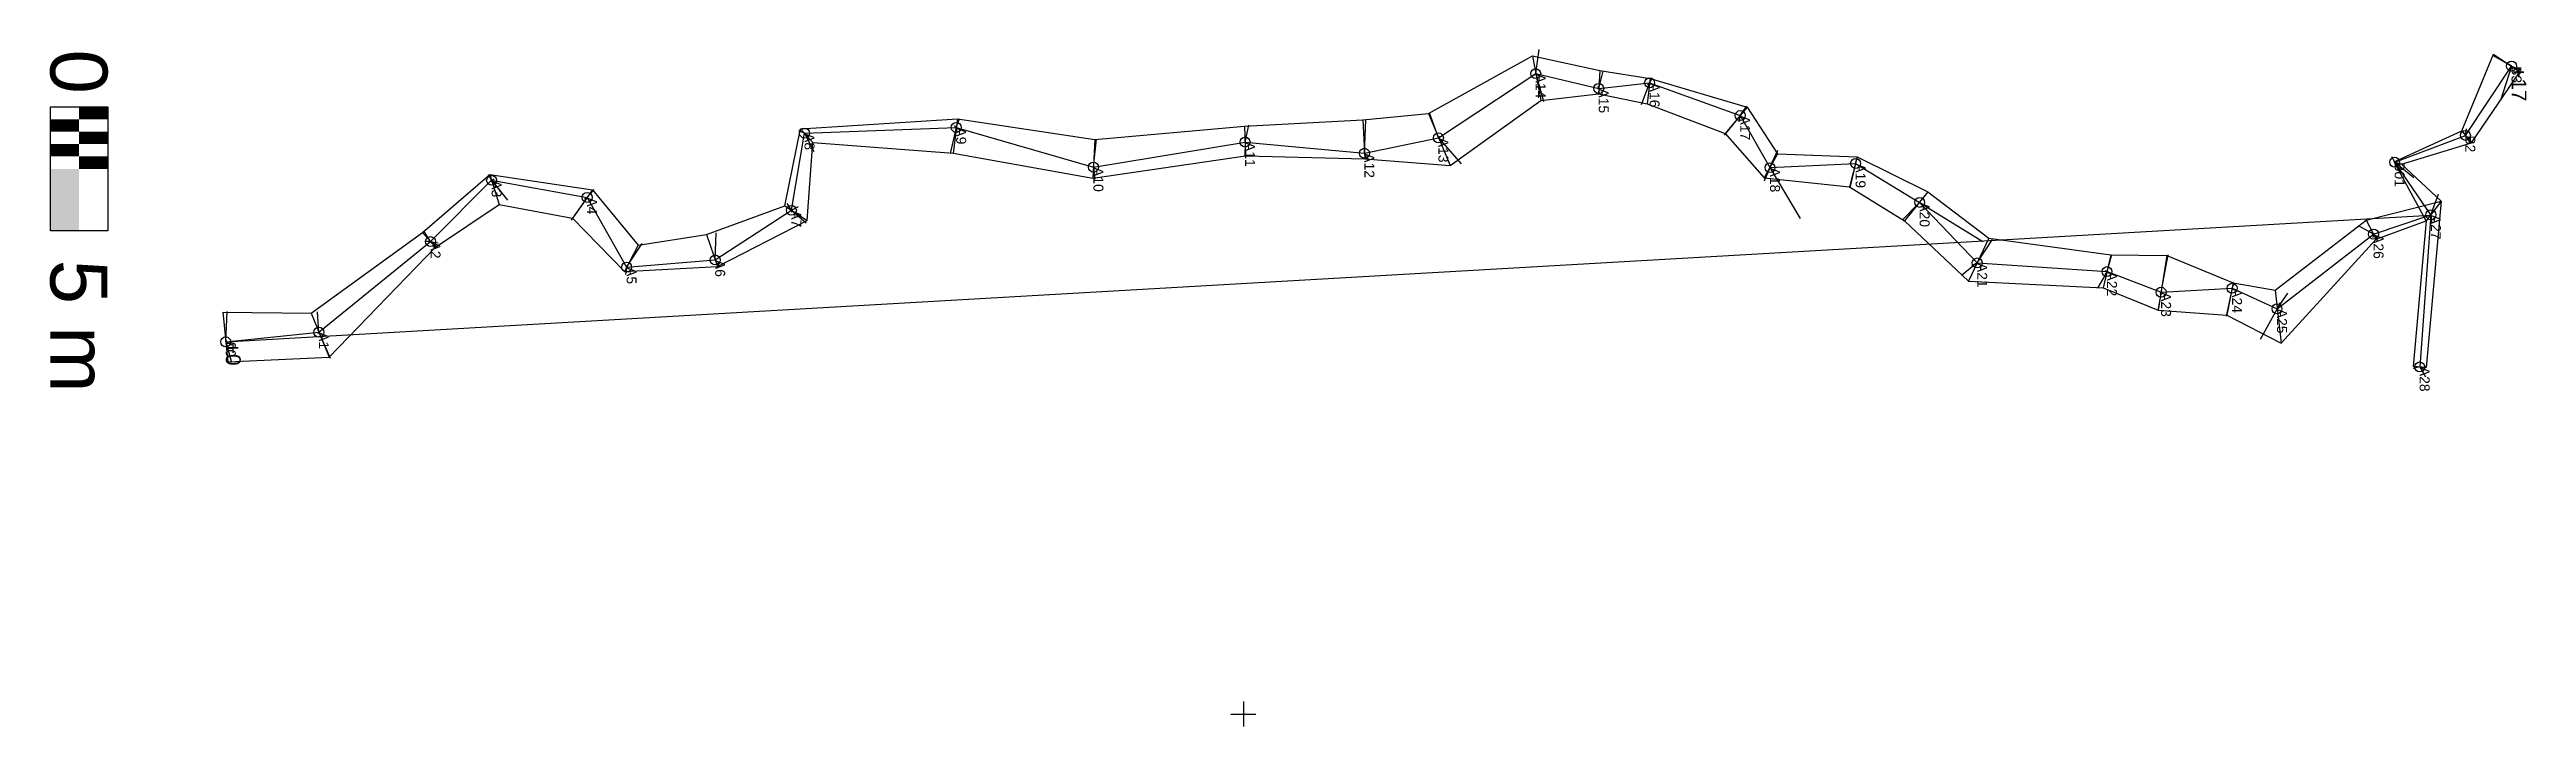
# Model space of a CAD drawing. Header units: inches. Extents: x 3 to 499, y -29 to 111.
# Drawn here: x 14.9 to 114.7, y -29.2 to -2 of the extents above; entities that cross this region are included whole.
import ezdxf

# ---------------------------------------------------------------- set-up
doc = ezdxf.new("R2010")
doc.units = ezdxf.units.IN
doc.header["$MEASUREMENT"] = 0
for name, color, linetype in [('CHEMINEMENTS', 1, 'Continuous'), ('CONTOURS_LARGEURS', 3, 'Continuous'), ('ECHELLE', 7, 'Continuous'), ('LARGEURS', 4, 'Continuous'), ('Points', 162, 'Continuous'), ('PROFONDEURS', 2, 'Continuous'), ('QUADRILLAGE', 9, 'Continuous'), ('RADIALES', 9, 'Continuous'), ('STATIONS', 7, 'Continuous')]:
    doc.layers.add(name, color=color, linetype=linetype)
doc.styles.get("Standard").update_dxf_attribs({"font": 'arial.ttf'})

msp = doc.modelspace()

# ---------------------------------------------------------------- texts
at = {"layer": 'ECHELLE'}
for s, p in [('0', (14.944, -1.95)), ('5 m', (14.944, -10.42))]:
    msp.add_text(s, height=2.3, rotation=270, dxfattribs=at).set_placement(p)
at = {"layer": 'PROFONDEURS'}
for s, p in [('+17', (114.114, -2.62)), ('+0', (22.014, -13.73))]:
    msp.add_text(s, height=0.6, rotation=270, dxfattribs=at).set_placement(p)
at = {"layer": 'STATIONS'}
for s, p in [('A14', (74.794, -2.92)), ('B3', (114.114, -2.62)), ('A15', (77.334, -3.52)), ('A16', (79.384, -3.29)), ('A17', (83.034, -4.61)), ('A8', (45.334, -5.32)), ('A9', (51.444, -5.09)), ('A11', (63.084, -5.68)), ('A13', (70.874, -5.51)), ('B2', (112.254, -5.41)), ('A10', (56.974, -6.69)), ('A12', (67.894, -6.13)), ('A18', (84.234, -6.71)), ('A19', (87.684, -6.54)), ('B01', (109.404, -6.49)), ('A3', (32.724, -7.22)), ('A4', (36.574, -7.91)), ('A7', (44.804, -8.43)), ('A20', (90.264, -8.11)), ('A27', (110.864, -8.61)), ('A2', (30.264, -9.69)), ('A26', (108.554, -9.39)), ('A5', (38.164, -10.72)), ('A6', (41.734, -10.43)), ('A21', (92.584, -10.55)), ('A22', (97.814, -10.9)), ('A23', (99.994, -11.73)), ('A24', (102.854, -11.57)), ('A25', (104.664, -12.4)), ('00', (22.014, -13.73)), ('A1', (25.764, -13.34)), ('A28', (110.414, -14.74))]:
    msp.add_text(s, height=0.4, rotation=270, dxfattribs=at).set_placement(p)

# ---------------------------------------------------------------- linework, layer by layer
msp.add_line((22.014, -13.73), (110.844, -8.63))
at = {"layer": 'CHEMINEMENTS'}
for p, q in [((70.874, -5.51), (74.794, -2.92)), ((74.794, -2.92), (77.334, -3.52)), ((112.254, -5.41), (114.114, -2.62)), ((77.334, -3.52), (79.384, -3.29)), ((79.384, -3.29), (83.034, -4.61)), ((83.034, -4.61), (84.234, -6.71)), ((44.804, -8.43), (45.334, -5.32)), ((45.334, -5.32), (51.444, -5.09)), ((51.444, -5.09), (56.974, -6.69)), ((56.974, -6.69), (63.084, -5.68)), ((63.084, -5.68), (67.894, -6.13)), ((67.894, -6.13), (70.874, -5.51)), ((109.404, -6.49), (112.254, -5.41)), ((84.234, -6.71), (87.684, -6.54)), ((87.684, -6.54), (90.264, -8.11)), ((110.864, -8.61), (109.404, -6.49)), ((30.264, -9.69), (32.724, -7.22)), ((32.724, -7.22), (36.574, -7.91)), ((36.574, -7.91), (38.164, -10.72)), ((41.734, -10.43), (44.804, -8.43)), ((90.264, -8.11), (92.584, -10.55)), ((108.554, -9.39), (110.864, -8.61)), ((110.864, -8.61), (110.414, -14.74)), ((25.764, -13.34), (30.264, -9.69)), ((104.664, -12.4), (108.554, -9.39)), ((38.164, -10.72), (41.734, -10.43)), ((92.584, -10.55), (97.814, -10.9)), ((97.814, -10.9), (99.994, -11.73)), ((99.994, -11.73), (102.854, -11.57)), ((102.854, -11.57), (104.664, -12.4)), ((22.014, -13.73), (25.764, -13.34)), ((22.014, -13.73), (22.014, -13.73))]:
    msp.add_line(p, q, dxfattribs=at)
at = {"layer": 'CONTOURS_LARGEURS'}
for p, q in [((70.474, -4.53), (74.664, -2.2)), ((74.664, -2.2), (77.384, -2.8)), ((77.384, -2.8), (79.404, -3.12)), ((112.114, -5.23), (113.384, -2.14)), ((112.494, -5.71), (114.444, -2.85)), ((113.384, -2.14), (114.444, -2.85)), ((74.994, -4.01), (77.324, -3.73)), ((77.324, -3.73), (79.284, -4.14)), ((79.404, -3.12), (83.314, -4.27)), ((45.174, -5.14), (51.494, -4.74)), ((51.494, -4.74), (57.034, -5.57)), ((63.064, -5.04), (67.824, -4.78)), ((67.824, -4.78), (70.474, -4.53)), ((71.344, -6.63), (74.994, -4.01)), ((79.284, -4.14), (82.424, -5.34)), ((83.314, -4.27), (84.534, -6.16)), ((44.534, -8.25), (45.174, -5.14)), ((45.434, -8.84), (45.664, -5.69)), ((45.664, -5.69), (51.324, -6.12)), ((57.034, -5.57), (63.064, -5.04)), ((82.424, -5.34), (84.004, -7.12)), ((109.384, -6.48), (112.114, -5.23)), ((109.674, -6.57), (112.494, -5.71)), ((51.324, -6.12), (56.944, -7.14)), ((56.944, -7.14), (63.104, -6.24)), ((63.104, -6.24), (67.904, -6.35)), ((67.904, -6.35), (71.344, -6.63)), ((84.534, -6.16), (87.744, -6.27)), ((87.744, -6.27), (90.594, -7.69)), ((110.674, -8.86), (109.384, -6.48)), ((111.284, -8.06), (109.674, -6.57)), ((29.944, -9.33), (32.654, -6.99)), ((32.654, -6.99), (36.784, -7.61)), ((36.784, -7.61), (38.634, -9.83)), ((84.004, -7.12), (87.444, -7.48)), ((87.444, -7.48), (89.654, -8.86)), ((90.594, -7.69), (93.054, -9.55)), ((30.464, -9.91), (33.034, -8.2)), ((33.034, -8.2), (35.984, -8.74)), ((35.984, -8.74), (38.074, -10.89)), ((41.384, -9.4), (44.534, -8.25)), ((41.824, -10.69), (45.434, -8.84)), ((89.654, -8.86), (92.234, -11.28)), ((104.584, -11.65), (108.254, -8.83)), ((108.254, -8.83), (111.284, -8.06)), ((108.664, -9.59), (110.674, -8.86)), ((110.674, -8.86), (110.144, -14.72)), ((111.284, -8.06), (110.674, -14.76)), ((25.454, -12.58), (29.944, -9.33)), ((26.184, -14.35), (30.464, -9.91)), ((38.634, -9.83), (41.384, -9.4)), ((93.054, -9.55), (97.964, -10.22)), ((104.834, -13.79), (108.664, -9.59)), ((38.074, -10.89), (41.824, -10.69)), ((97.964, -10.22), (100.224, -10.25)), ((100.224, -10.25), (102.894, -11.35)), ((92.234, -11.28), (97.664, -11.56)), ((97.664, -11.56), (99.874, -12.45)), ((102.894, -11.35), (104.584, -11.65)), ((21.894, -12.53), (21.894, -12.53)), ((21.894, -12.53), (25.454, -12.58)), ((99.874, -12.45), (102.644, -12.66)), ((102.644, -12.66), (104.834, -13.79)), ((22.094, -14.53), (26.184, -14.35)), ((22.094, -14.53), (22.094, -14.53)), ((110.674, -14.76), (110.144, -14.72))]:
    msp.add_line(p, q, dxfattribs=at)
at = {"layer": 'ECHELLE'}
for p, q in [((14.944, -9.26), (14.944, -4.26)), ((14.944, -4.26), (17.264, -4.26)), ((17.264, -4.26), (17.264, -9.26)), ((17.264, -9.26), (14.944, -9.26))]:
    msp.add_line(p, q, dxfattribs=at)
for points in [[(16.104, -4.76), (16.104, -5.26), (14.944, -4.76), (14.944, -5.26)], [(17.264, -4.26), (17.264, -4.76), (16.104, -4.26), (16.104, -4.76)], [(16.104, -5.76), (16.104, -6.26), (14.944, -5.76), (14.944, -6.26)], [(17.264, -5.26), (17.264, -5.76), (16.104, -5.26), (16.104, -5.76)], [(16.104, -6.76), (16.104, -9.26), (14.944, -6.76), (14.944, -9.26)], [(17.264, -6.26), (17.264, -6.76), (16.104, -6.26), (16.104, -6.76)]]:
    msp.add_solid(points, dxfattribs=at)
at = {"layer": 'LARGEURS'}
for p, q in [((74.664, -2.2), (74.994, -4.01)), ((77.384, -2.8), (77.324, -3.73)), ((113.384, -2.14), (114.444, -2.85)), ((79.404, -3.12), (79.284, -4.14)), ((51.494, -4.74), (51.324, -6.12)), ((67.824, -4.78), (67.904, -6.35)), ((70.474, -4.53), (71.344, -6.63)), ((83.314, -4.27), (82.424, -5.34)), ((45.174, -5.14), (45.664, -5.69)), ((57.034, -5.57), (56.944, -7.14)), ((63.064, -5.04), (63.104, -6.24)), ((112.114, -5.23), (112.494, -5.71)), ((84.534, -6.16), (84.004, -7.12)), ((87.744, -6.27), (87.444, -7.48)), ((109.384, -6.48), (109.674, -6.57)), ((32.654, -6.99), (33.034, -8.2)), ((36.784, -7.61), (35.984, -8.74)), ((90.594, -7.69), (89.654, -8.86)), ((44.534, -8.25), (45.434, -8.84)), ((108.254, -8.83), (108.664, -9.59)), ((111.284, -8.06), (110.674, -8.86)), ((29.944, -9.33), (30.464, -9.91)), ((38.634, -9.83), (38.074, -10.89)), ((41.384, -9.4), (41.824, -10.69)), ((93.054, -9.55), (92.234, -11.28)), ((97.964, -10.22), (97.664, -11.56)), ((100.224, -10.25), (99.874, -12.45)), ((102.894, -11.35), (102.644, -12.66)), ((104.584, -11.65), (104.834, -13.79)), ((21.894, -12.53), (22.094, -14.53)), ((25.454, -12.58), (26.184, -14.35)), ((110.674, -14.76), (110.144, -14.72))]:
    msp.add_line(p, q, dxfattribs=at)
at = {"layer": 'Points'}
for centre in [(74.794, -2.92), (114.114, -2.62), (77.334, -3.52), (79.384, -3.29), (51.444, -5.09), (83.034, -4.61), (45.334, -5.32), (63.084, -5.68), (67.894, -6.13), (70.874, -5.51), (112.254, -5.41), (56.974, -6.69), (84.234, -6.71), (87.684, -6.54), (109.404, -6.49), (32.724, -7.22), (36.574, -7.91), (90.264, -8.11), (44.804, -8.43), (110.864, -8.61), (30.264, -9.69), (108.554, -9.39), (38.164, -10.72), (41.734, -10.43), (92.584, -10.55), (97.814, -10.9), (99.994, -11.73), (102.854, -11.57), (104.664, -12.4), (22.014, -13.73), (25.764, -13.34), (110.414, -14.74)]:
    msp.add_circle(centre, 0.2, dxfattribs=at)
at = {"layer": 'QUADRILLAGE'}
for p, q in [((62.514, -28.73, 20.02), (63.514, -28.73, 20.02)), ((63.014, -28.23, 20.02), (63.014, -29.23, 20.02))]:
    msp.add_line(p, q, dxfattribs=at)
at = {"layer": 'RADIALES'}
for p, q in [((74.794, -2.92), (74.934, -1.95)), ((74.794, -2.92), (74.724, -3)), ((74.794, -2.92), (75.104, -4.04)), ((74.794, -2.92), (74.954, -2.95)), ((77.334, -3.52), (77.514, -2.82)), ((114.114, -2.62), (113.354, -2.19)), ((114.114, -2.62), (113.674, -4)), ((114.114, -2.62), (114.014, -2.55)), ((114.114, -2.62), (114.474, -2.77)), ((77.334, -3.52), (77.314, -3.44)), ((77.334, -3.52), (77.364, -3.51)), ((77.334, -3.52), (77.344, -3.74)), ((79.384, -3.29), (79.044, -4.18)), ((79.384, -3.29), (79.304, -3.37)), ((79.384, -3.29), (79.494, -3.1)), ((79.384, -3.29), (79.384, -3.29)), ((51.444, -5.09), (51.574, -4.74)), ((67.894, -6.13), (67.954, -4.78)), ((70.874, -5.51), (70.514, -4.5)), ((83.034, -4.61), (82.394, -5.4)), ((83.034, -4.61), (82.984, -4.87)), ((83.034, -4.61), (83.304, -4.23)), ((83.034, -4.61), (83.034, -4.62)), ((45.334, -5.32), (45.104, -5.23)), ((45.334, -5.32), (45.304, -5.34)), ((45.334, -5.32), (45.324, -5.31)), ((45.334, -5.32), (45.714, -6.06)), ((51.444, -5.09), (51.204, -6.14)), ((51.444, -5.09), (51.374, -5.01)), ((51.444, -5.09), (51.464, -5.28)), ((56.974, -6.69), (57.094, -5.56)), ((63.084, -5.68), (63.074, -6.25)), ((63.084, -5.68), (63.234, -5)), ((63.084, -5.68), (63.104, -5.7)), ((63.084, -5.68), (63.124, -5.73)), ((70.874, -5.51), (70.864, -5.54)), ((70.874, -5.51), (70.904, -5.43)), ((70.874, -5.51), (71.784, -6.56)), ((112.254, -5.41), (112.174, -5.47)), ((112.254, -5.41), (112.294, -5.15)), ((112.254, -5.41), (112.454, -5.74)), ((56.974, -6.69), (56.964, -6.67)), ((56.974, -6.69), (57.034, -7.18)), ((56.974, -6.69), (56.974, -6.85)), ((67.894, -6.13), (67.874, -6.11)), ((67.894, -6.13), (67.984, -6.37)), ((67.894, -6.13), (67.914, -6.13)), ((84.234, -6.71), (83.994, -7.25)), ((84.234, -6.71), (84.544, -6.01)), ((84.234, -6.71), (84.234, -6.7)), ((84.234, -6.71), (85.454, -8.76)), ((84.234, -6.71), (84.234, -6.75)), ((87.684, -6.54), (87.454, -7.52)), ((87.684, -6.54), (87.634, -6.55)), ((87.684, -6.54), (87.764, -6.26)), ((87.684, -6.54), (87.694, -6.57)), ((109.404, -6.49), (109.294, -6.28)), ((109.404, -6.49), (109.384, -6.5)), ((109.404, -6.49), (110.174, -7.11)), ((109.404, -6.49), (109.424, -6.53)), ((32.724, -7.22), (32.604, -7)), ((32.724, -7.22), (32.704, -7.28)), ((32.724, -7.22), (32.824, -7.16)), ((32.724, -7.22), (33.364, -8.02)), ((36.574, -7.91), (35.924, -8.83)), ((36.574, -7.91), (36.464, -7.98)), ((36.574, -7.91), (36.854, -7.59)), ((36.574, -7.91), (36.584, -7.9)), ((90.264, -8.11), (90.604, -7.68)), ((110.864, -8.61), (111.164, -7.78)), ((44.804, -8.43), (44.634, -8.15)), ((44.804, -8.43), (45.084, -8.28)), ((44.804, -8.43), (45.404, -8.94)), ((44.804, -8.43), (44.804, -8.5)), ((90.264, -8.11), (89.564, -8.83)), ((90.264, -8.11), (90.244, -8.09)), ((90.264, -8.11), (92.804, -9.69)), ((90.264, -8.11), (90.344, -8.15)), ((110.864, -8.61), (110.844, -8.63)), ((110.864, -8.61), (110.894, -8.92)), ((110.864, -8.61), (110.874, -8.65)), ((30.264, -9.69), (30.004, -9.28)), ((30.264, -9.69), (30.054, -9.69)), ((30.264, -9.69), (30.494, -9.88)), ((30.264, -9.69), (30.564, -9.74)), ((38.164, -10.72), (38.784, -9.77)), ((41.734, -10.43), (41.774, -9.34)), ((92.584, -10.55), (93.194, -9.6)), ((108.554, -9.39), (107.944, -9.05)), ((108.554, -9.39), (108.524, -9.52)), ((108.554, -9.39), (108.614, -9.36)), ((108.554, -9.39), (108.714, -9.56)), ((38.164, -10.72), (38.114, -11.01)), ((38.164, -10.72), (38.144, -10.7)), ((38.164, -10.72), (38.174, -10.74)), ((41.734, -10.43), (41.734, -10.34)), ((41.734, -10.43), (41.864, -10.69)), ((41.734, -10.43), (41.774, -10.47)), ((92.584, -10.55), (91.944, -11.06)), ((92.584, -10.55), (92.364, -10.68)), ((92.584, -10.55), (92.614, -10.58)), ((97.814, -10.9), (97.444, -11.54)), ((97.814, -10.9), (97.734, -10.87)), ((97.814, -10.9), (97.744, -11)), ((97.814, -10.9), (98.014, -10.21)), ((99.994, -11.73), (100.284, -10.23)), ((99.994, -11.73), (99.864, -12.47)), ((99.994, -11.73), (99.954, -11.82)), ((99.994, -11.73), (99.964, -11.77)), ((102.854, -11.57), (102.614, -12.69)), ((102.854, -11.57), (102.954, -11.34)), ((102.854, -11.57), (102.874, -11.64)), ((102.854, -11.57), (102.884, -11.63)), ((104.664, -12.4), (105.094, -11.77)), ((22.014, -13.73), (22.074, -12.51)), ((25.764, -13.34), (25.704, -12.52)), ((104.664, -12.4), (103.984, -13.63)), ((104.664, -12.4), (104.784, -12.14)), ((104.664, -12.4), (104.684, -12.39)), ((22.014, -13.73), (22.044, -13.65)), ((22.014, -13.73), (22.234, -14.51)), ((22.014, -13.73), (22.254, -13.85)), ((25.764, -13.34), (25.724, -13.14)), ((25.764, -13.34), (25.724, -13.42)), ((25.764, -13.34), (26.214, -14.39)), ((110.414, -14.74), (110.144, -14.8)), ((110.414, -14.74), (110.654, -14.78)), ((110.414, -14.74), (110.644, -15.14)), ((110.414, -14.74), (110.444, -14.78))]:
    msp.add_line(p, q, dxfattribs=at)

msp.set_redraw_order([(e.dxf.handle, doc.entitydb.next_handle()) for e in msp.query("TEXT MTEXT ATTDEF DIMENSION ARC_DIMENSION")])  # texts and dimensions are drawn at this point

doc.saveas('drawing.dxf')
